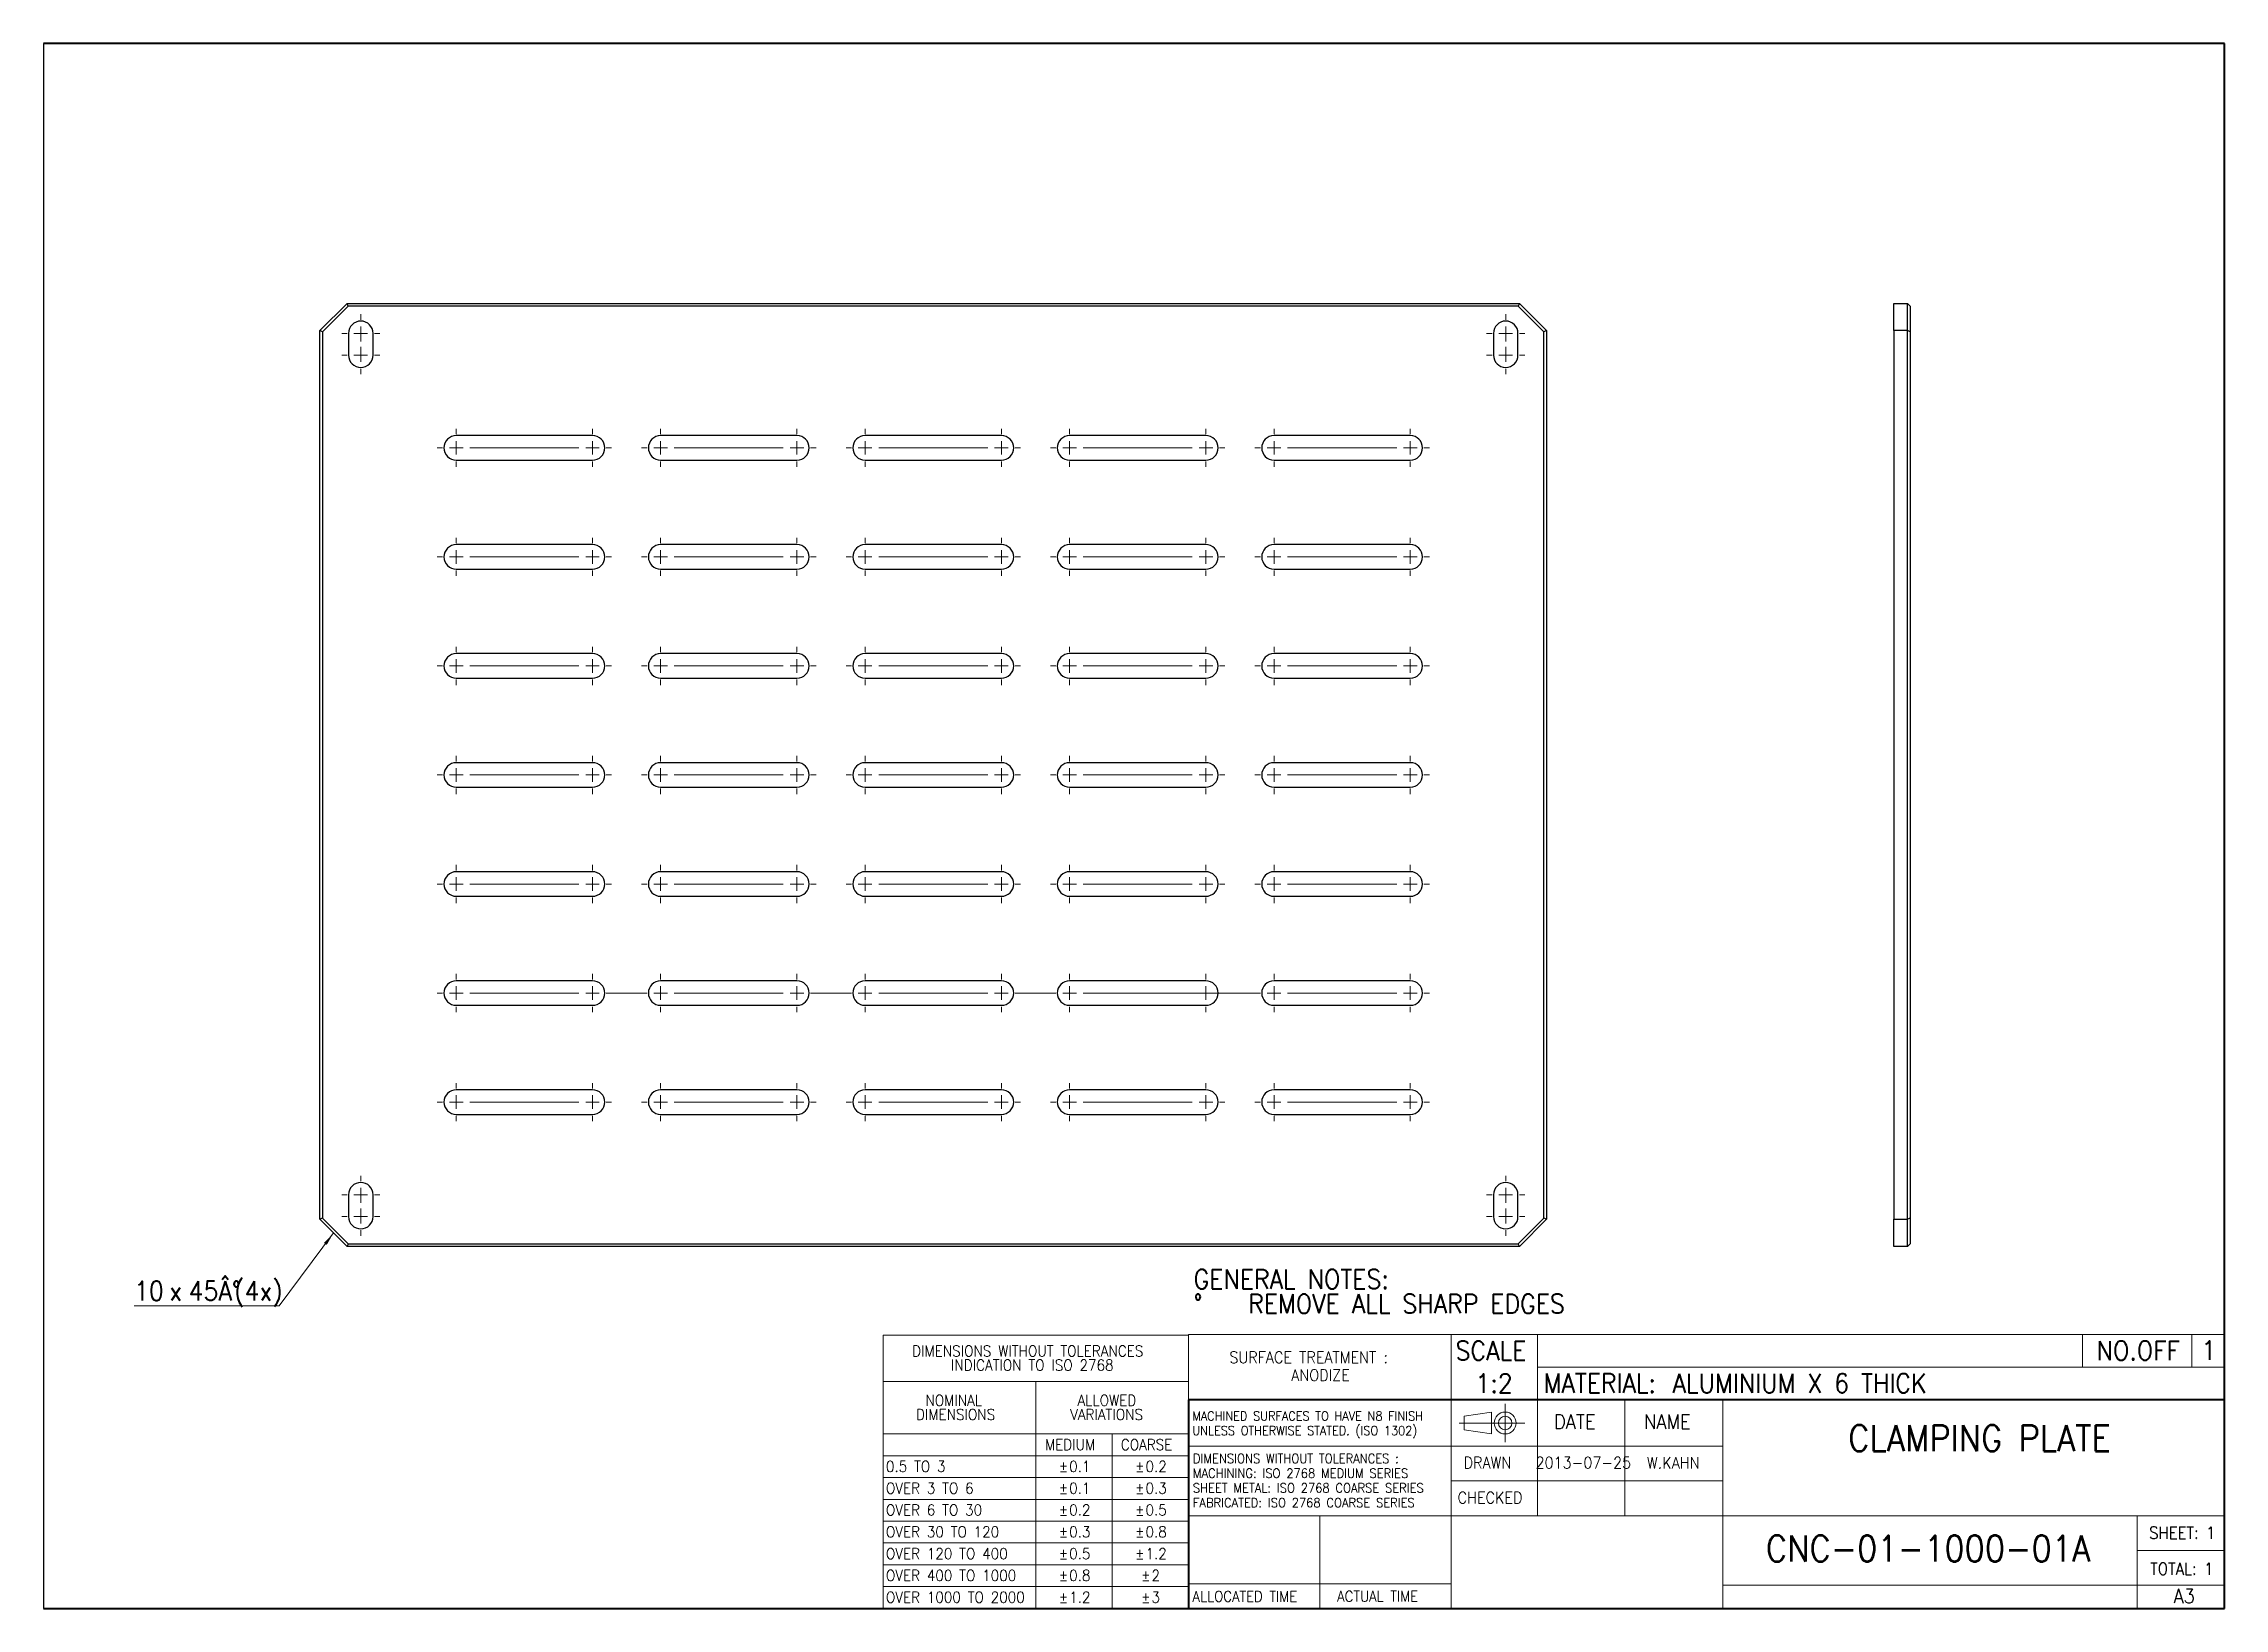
# Model space of a CAD drawing. Header units: millimetres. Extents: x 15 to 913, y -15 to 331.
# Drawn here: x 15 to 415, y 5 to 292 of the extents above; entities that cross this region are included whole.
import ezdxf

# ---------------------------------------------------------------- set-up
doc = ezdxf.new("R2010")
doc.units = ezdxf.units.MM
doc.linetypes.add('CENTERX2', pattern=[101.6, 63.5, -12.7, 12.7, -12.7])
doc.layers.get('0').update_dxf_attribs({"linetype": 'CONTINUOUS', "true_color": 0xffffff})
doc.styles.add('textstyle10', font='')
doc.styles.add('textstyle11', font='')
doc.styles.add('textstyle12', font='')
doc.styles.add('textstyle13', font='')
doc.styles.add('textstyle14', font='')
doc.styles.add('textstyle15', font='')
doc.styles.add('textstyle16', font='')
doc.styles.add('textstyle17', font='')
doc.styles.add('textstyle18', font='')
doc.styles.add('textstyle19', font='')
doc.styles.add('textstyle2', font='')
doc.styles.add('textstyle20', font='')
doc.styles.add('textstyle21', font='')
doc.styles.add('textstyle22', font='')
doc.styles.add('textstyle23', font='')
doc.styles.add('textstyle24', font='')
doc.styles.add('textstyle25', font='')
doc.styles.add('textstyle26', font='')
doc.styles.add('textstyle27', font='')
doc.styles.add('textstyle28', font='')
doc.styles.add('textstyle29', font='')
doc.styles.add('textstyle3', font='')
doc.styles.add('textstyle30', font='')
doc.styles.add('textstyle31', font='')
doc.styles.add('textstyle32', font='')
doc.styles.add('textstyle33', font='')
doc.styles.add('textstyle34', font='')
doc.styles.add('textstyle35', font='')
doc.styles.add('textstyle36', font='')
doc.styles.add('textstyle37', font='')
doc.styles.add('textstyle38', font='')
doc.styles.add('textstyle39', font='')
doc.styles.add('textstyle4', font='')
doc.styles.add('textstyle40', font='')
doc.styles.add('textstyle41', font='')
doc.styles.add('textstyle42', font='')
doc.styles.add('textstyle43', font='')
doc.styles.add('textstyle44', font='')
doc.styles.add('textstyle45', font='')
doc.styles.add('textstyle46', font='')
doc.styles.add('textstyle47', font='')
doc.styles.add('textstyle48', font='')
doc.styles.add('textstyle49', font='')
doc.styles.add('textstyle5', font='')
doc.styles.add('textstyle50', font='')
doc.styles.add('textstyle51', font='')
doc.styles.add('textstyle52', font='')
doc.styles.add('textstyle53', font='')
doc.styles.add('textstyle6', font='')
doc.styles.add('textstyle7', font='')
doc.styles.add('textstyle70', font='')
doc.styles.add('textstyle71', font='')
doc.styles.add('textstyle72', font='')
doc.styles.add('textstyle73', font='')
doc.styles.add('textstyle74', font='')
doc.styles.add('textstyle75', font='')
doc.styles.add('textstyle76', font='')
doc.styles.add('textstyle77', font='')
doc.styles.add('textstyle78', font='')
doc.styles.add('textstyle79', font='')
doc.styles.add('textstyle8', font='')
doc.styles.add('textstyle80', font='')
doc.styles.add('textstyle81', font='')
doc.styles.add('textstyle82', font='')
doc.styles.add('textstyle83', font='')
doc.styles.add('textstyle84', font='')
doc.styles.add('textstyle85', font='')
doc.styles.add('textstyle86', font='')
doc.styles.add('textstyle87', font='')
doc.styles.add('textstyle88', font='')
doc.styles.add('textstyle89', font='')
doc.styles.add('textstyle9', font='')
doc.styles.add('textstyle90', font='')
doc.styles.add('textstyle91', font='')
doc.styles.add('textstyle92', font='')
doc.styles.add('textstyle93', font='')
doc.styles.add('textstyle94', font='')
doc.styles.get('textstyle10').set_extended_font_data('standard')
doc.styles.get('textstyle11').set_extended_font_data('standard')
doc.styles.get('textstyle12').set_extended_font_data('standard')
doc.styles.get('textstyle13').set_extended_font_data('standard')
doc.styles.get('textstyle14').set_extended_font_data('standard')
doc.styles.get('textstyle15').set_extended_font_data('standard')
doc.styles.get('textstyle16').set_extended_font_data('standard')
doc.styles.get('textstyle17').set_extended_font_data('standard')
doc.styles.get('textstyle18').set_extended_font_data('standard')
doc.styles.get('textstyle19').set_extended_font_data('standard')
doc.styles.get('textstyle2').set_extended_font_data('standard')
doc.styles.get('textstyle20').set_extended_font_data('standard')
doc.styles.get('textstyle21').set_extended_font_data('standard')
doc.styles.get('textstyle22').set_extended_font_data('standard')
doc.styles.get('textstyle23').set_extended_font_data('standard')
doc.styles.get('textstyle24').set_extended_font_data('standard')
doc.styles.get('textstyle25').set_extended_font_data('standard')
doc.styles.get('textstyle26').set_extended_font_data('standard')
doc.styles.get('textstyle27').set_extended_font_data('standard')
doc.styles.get('textstyle28').set_extended_font_data('standard')
doc.styles.get('textstyle29').set_extended_font_data('standard')
doc.styles.get('textstyle3').set_extended_font_data('standard')
doc.styles.get('textstyle30').set_extended_font_data('standard')
doc.styles.get('textstyle31').set_extended_font_data('standard')
doc.styles.get('textstyle32').set_extended_font_data('standard')
doc.styles.get('textstyle33').set_extended_font_data('standard')
doc.styles.get('textstyle34').set_extended_font_data('standard')
doc.styles.get('textstyle35').set_extended_font_data('standard')
doc.styles.get('textstyle36').set_extended_font_data('standard')
doc.styles.get('textstyle37').set_extended_font_data('standard')
doc.styles.get('textstyle38').set_extended_font_data('standard')
doc.styles.get('textstyle39').set_extended_font_data('standard')
doc.styles.get('textstyle4').set_extended_font_data('standard')
doc.styles.get('textstyle40').set_extended_font_data('standard')
doc.styles.get('textstyle41').set_extended_font_data('standard')
doc.styles.get('textstyle42').set_extended_font_data('standard')
doc.styles.get('textstyle43').set_extended_font_data('standard')
doc.styles.get('textstyle44').set_extended_font_data('standard')
doc.styles.get('textstyle45').set_extended_font_data('standard')
doc.styles.get('textstyle46').set_extended_font_data('standard')
doc.styles.get('textstyle47').set_extended_font_data('standard')
doc.styles.get('textstyle48').set_extended_font_data('standard')
doc.styles.get('textstyle49').set_extended_font_data('standard')
doc.styles.get('textstyle5').set_extended_font_data('standard')
doc.styles.get('textstyle50').set_extended_font_data('standard')
doc.styles.get('textstyle51').set_extended_font_data('standard')
doc.styles.get('textstyle52').set_extended_font_data('standard')
doc.styles.get('textstyle53').set_extended_font_data('standard')
doc.styles.get('textstyle6').set_extended_font_data('standard')
doc.styles.get('textstyle7').set_extended_font_data('standard')
doc.styles.get('textstyle70').set_extended_font_data('standard')
doc.styles.get('textstyle71').set_extended_font_data('standard')
doc.styles.get('textstyle72').set_extended_font_data('standard')
doc.styles.get('textstyle73').set_extended_font_data('standard')
doc.styles.get('textstyle74').set_extended_font_data('standard')
doc.styles.get('textstyle75').set_extended_font_data('standard')
doc.styles.get('textstyle76').set_extended_font_data('standard')
doc.styles.get('textstyle77').set_extended_font_data('standard')
doc.styles.get('textstyle78').set_extended_font_data('standard')
doc.styles.get('textstyle79').set_extended_font_data('standard')
doc.styles.get('textstyle8').set_extended_font_data('standard')
doc.styles.get('textstyle80').set_extended_font_data('standard')
doc.styles.get('textstyle81').set_extended_font_data('standard')
doc.styles.get('textstyle82').set_extended_font_data('standard')
doc.styles.get('textstyle83').set_extended_font_data('standard')
doc.styles.get('textstyle84').set_extended_font_data('standard')
doc.styles.get('textstyle85').set_extended_font_data('standard')
doc.styles.get('textstyle86').set_extended_font_data('standard')
doc.styles.get('textstyle87').set_extended_font_data('standard')
doc.styles.get('textstyle88').set_extended_font_data('standard')
doc.styles.get('textstyle89').set_extended_font_data('standard')
doc.styles.get('textstyle9').set_extended_font_data('standard')
doc.styles.get('textstyle90').set_extended_font_data('standard')
doc.styles.get('textstyle91').set_extended_font_data('standard')
doc.styles.get('textstyle92').set_extended_font_data('standard')
doc.styles.get('textstyle93').set_extended_font_data('standard')
doc.styles.get('textstyle94').set_extended_font_data('standard')

msp = doc.modelspace()

# ---------------------------------------------------------------- texts
at = {"color": 7, "linetype": 'CONTINUOUS', "lineweight": 0, "true_color": 0xffffff}
for s, insert, char_height, attachment_point, style in [('SURFACE TREATMENT :', (232.49, 52.1), 2.1167, 1, 'textstyle94'), ('SCALE', (273.97, 54.02), 3.5, 1, 'textstyle78'), ('NO.OFF', (399.21, 54.04), 3.5, 2, 'textstyle81'), ('1', (412.12, 54.08), 3.5, 2, 'textstyle91'), ('ANODIZE', (249.22, 48.83), 2.117, 2, 'textstyle89'), ('1:2', (281.04, 48.04), 3.5, 2, 'textstyle86'), ('MATERIAL:', (290.12, 48.06), 3.5, 1, 'textstyle93'), ('ALUMINIUM X 6 THICK', (313.78, 48.05), 3.5, 1, 'textstyle85'), ('DATE', (292.02, 40.57), 2.646, 1, 'textstyle74'), ('NAME', (308.54, 40.55), 2.646, 1, 'textstyle75'), ('CLAMPING PLATE', (370.08, 38.61), 4.7625, 2, 'textstyle80'), ('DRAWN', (275.46, 32.78), 2.117, 1, 'textstyle76'), ('2013-07-25', (297.42, 32.78), 2.117, 2, 'textstyle92'), ('W.KAHN', (313.91, 32.76), 2.117, 2, 'textstyle84'), ('CHECKED', (274.36, 26.37), 2.117, 1, 'textstyle77'), ('CNC-01-1000-01A', (360.65, 18.38), 4.7625, 2, 'textstyle79'), ('SHEET: 1', (407.28, 19.98), 2.2, 2, 'textstyle82'), ('TOTAL: 1', (407.2, 13.37), 2.2, 2, 'textstyle90'), ('ALLOCATED TIME', (225.74, 8.18), 1.95, 1, 'textstyle87'), ('ACTUAL TIME', (252.27, 8.19), 1.95, 1, 'textstyle88'), ('A3', (407.62, 8.59), 2.646, 2, 'textstyle83')]:
    msp.add_mtext(s, dxfattribs=dict(at, insert=insert, char_height=char_height, attachment_point=attachment_point, style=style))

# ---------------------------------------------------------------- blocks, each defined once
blk = doc.blocks.new('SW_NOTE_0')
at = {"color": 0, "linetype": 'CONTINUOUS', "lineweight": 0, "char_height": 3.5, "attachment_point": 1}
for s, insert, style in [('GENERAL NOTES:', (0, 4.51), 'textstyle2'), ('%%d', (0, -0.01), 'textstyle4'), ('REMOVE ALL SHARP EDGES', (10, -0.01), 'textstyle3')]:
    blk.add_mtext(s, dxfattribs=dict(at, insert=insert, style=style))
blk = doc.blocks.new('SW_NOTE_1')
at = {"color": 0, "linetype": 'CONTINUOUS', "lineweight": 0, "char_height": 1.7, "attachment_point": 1}
for s, insert, style in [('DIMENSIONS WITHOUT TOLERANCES :', (0, 2.19), 'textstyle5'), ('SHEET METAL: ISO 2768 COARSE SERIES', (0, -3.21), 'textstyle7'), ('MACHINING: ISO 2768 MEDIUM SERIES', (0, -0.51), 'textstyle6'), ('FABRICATED: ISO 2768 COARSE SERIES', (0, -5.91), 'textstyle8')]:
    blk.add_mtext(s, dxfattribs=dict(at, insert=insert, style=style))
blk = doc.blocks.new('SW_NOTE_2')
at = {"color": 0, "linetype": 'CONTINUOUS', "lineweight": 0, "char_height": 1.67, "attachment_point": 1}
for s, insert, style in [('MACHINED SURFACES TO HAVE N8 FINISH', (0, 2.15), 'textstyle9'), ('UNLESS OTHERWISE STATED. (ISO 1302)', (0, -0.52), 'textstyle10')]:
    blk.add_mtext(s, dxfattribs=dict(at, insert=insert, style=style))
blk = doc.blocks.new('SW_TABLEANNOTATION_0')
at = {"color": 0, "linetype": 'CONTINUOUS', "lineweight": 0}
for p, q in [((0, 0), (0, -50.13)), ((56, 0), (0, 0)), ((56, -50.13), (56, 0)), ((0, -8.5), (56, -8.5)), ((28, -8.5), (28, -50.13)), ((0, -18.12), (56, -18.12)), ((42, -18.12), (42, -50.13)), ((0, -22.13), (56, -22.13)), ((0, -26.13), (56, -26.13)), ((0, -30.13), (56, -30.13)), ((0, -34.12), (56, -34.12)), ((0, -38.13), (56, -38.13)), ((0, -42.13), (56, -42.13)), ((0, -46.13), (56, -46.13)), ((0, -50.13), (56, -50.13))]:
    blk.add_line(p, q, dxfattribs=at)
at = {"color": 0, "linetype": 'CONTINUOUS', "lineweight": 0, "char_height": 2, "attachment_point": 1}
for s, insert, style in [('DIMENSIONS WITHOUT TOLERANCES', (5.31, -1.92), 'textstyle11'), ('INDICATION TO ISO 2768', (12.42, -4.51), 'textstyle12'), ('NOMINAL', (7.74, -10.99), 'textstyle13'), ('ALLOWED', (35.64, -10.99), 'textstyle15'), ('DIMENSIONS', (6.01, -13.57), 'textstyle14'), ('VARIATIONS', (34.3, -13.57), 'textstyle16'), ('MEDIUM', (29.67, -19.09), 'textstyle17'), ('COARSE', (43.58, -19.09), 'textstyle18'), ('0.5 TO 3', (0.5, -23.09), 'textstyle19'), ('%%p', (32.2, -23.09), 'textstyle20'), ('0.1', (34.11, -23.09), 'textstyle21'), ('%%p', (46.2, -23.09), 'textstyle22'), ('0.2', (48.11, -23.09), 'textstyle23'), ('OVER 3 TO 6', (0.5, -27.09), 'textstyle24'), ('%%p', (32.2, -27.09), 'textstyle25'), ('0.1', (34.11, -27.09), 'textstyle26'), ('%%p', (46.2, -27.09), 'textstyle27'), ('0.3', (48.11, -27.09), 'textstyle28'), ('OVER 6 TO 30', (0.5, -31.09), 'textstyle29'), ('%%p', (32.2, -31.09), 'textstyle30'), ('0.2', (34.11, -31.09), 'textstyle31'), ('%%p', (46.2, -31.09), 'textstyle32'), ('0.5', (48.11, -31.09), 'textstyle33'), ('OVER 30 TO 120', (0.5, -35.09), 'textstyle34'), ('%%p', (32.2, -35.09), 'textstyle35'), ('0.3', (34.11, -35.09), 'textstyle36'), ('%%p', (46.2, -35.09), 'textstyle37'), ('0.8', (48.11, -35.09), 'textstyle38'), ('OVER 120 TO 400', (0.5, -39.09), 'textstyle39'), ('%%p', (32.2, -39.09), 'textstyle40'), ('0.5', (34.11, -39.09), 'textstyle41'), ('%%p', (46.2, -39.09), 'textstyle42'), ('1.2', (48.11, -39.09), 'textstyle43'), ('OVER 400 TO 1000', (0.5, -43.09), 'textstyle44'), ('%%p', (32.2, -43.09), 'textstyle45'), ('0.8', (34.11, -43.09), 'textstyle46'), ('%%p', (47.31, -43.09), 'textstyle47'), ('2', (49.21, -43.09), 'textstyle48'), ('OVER 1000 TO 2000', (0.5, -47.09), 'textstyle49'), ('%%p', (32.2, -47.09), 'textstyle50'), ('1.2', (34.11, -47.09), 'textstyle51'), ('%%p', (47.31, -47.09), 'textstyle52'), ('3', (49.21, -47.09), 'textstyle53')]:
    blk.add_mtext(s, dxfattribs=dict(at, insert=insert, style=style))
blk = doc.blocks.new('SW_CHAMFER_DIMENSION_0')
at = {"color": 0, "linetype": 'CONTINUOUS', "lineweight": 0}
for p, q in [((36.59, 13.38), (26.6, 0)), ((26.6, 0), (0, 0))]:
    blk.add_line(p, q, dxfattribs=at)
blk.add_solid([(36.59, 13.38), (34.85, 11.56), (35.34, 11.19)], dxfattribs=at)
at = {"color": 0, "linetype": 'CONTINUOUS', "lineweight": 0, "char_height": 3.5, "attachment_point": 1}
for s, insert, style in [('10', (0, 4.51), 'textstyle70'), ('45Â°', (10, 4.51), 'textstyle72'), ('(4x)', (18.35, 4.51), 'textstyle73'), ('x', (6.48, 4.51), 'textstyle71')]:
    blk.add_mtext(s, dxfattribs=dict(at, insert=insert, style=style))
blk = doc.blocks.new('SW_CENTERMARKSYMBOL_0')
at = {"color": 0, "linetype": 'CONTINUOUS', "lineweight": 0}
for p, q in [((-2.5, 0), (-3.5, 0)), ((0, 0), (-1.25, 0)), ((0, 2.5), (0, 3.5)), ((0, 0), (0, 1.25)), ((0, 0), (0, -1.25)), ((0, 0), (1.25, 0)), ((2.5, 0), (3.5, 0)), ((2.5, 0), (22.5, 0)), ((22.5, 0), (21.5, 0)), ((25, 0), (23.75, 0)), ((25, 2.5), (25, 3.5)), ((25, 0), (25, 1.25)), ((25, 0), (25, -1.25)), ((25, 0), (26.25, 0)), ((27.5, 0), (28.5, 0)), ((0, -2.5), (0, -3.5)), ((25, -2.5), (25, -3.5))]:
    blk.add_line(p, q, dxfattribs=at)
blk = doc.blocks.new('SW_CENTERMARKSYMBOL_1')
at = {"color": 0, "linetype": 'CONTINUOUS', "lineweight": 0}
for p, q in [((-2.5, 0), (-3.5, 0)), ((0, 0), (-1.25, 0)), ((0, 2.5), (0, 3.5)), ((0, 0), (0, 1.25)), ((0, 0), (0, -1.25)), ((0, 0), (1.25, 0)), ((2.5, 0), (3.5, 0)), ((2.5, 0), (22.5, 0)), ((22.5, 0), (21.5, 0)), ((25, 0), (23.75, 0)), ((25, 2.5), (25, 3.5)), ((25, 0), (25, 1.25)), ((25, 0), (25, -1.25)), ((25, 0), (26.25, 0)), ((27.5, 0), (28.5, 0)), ((0, -2.5), (0, -3.5)), ((25, -2.5), (25, -3.5))]:
    blk.add_line(p, q, dxfattribs=at)
blk = doc.blocks.new('SW_CENTERMARKSYMBOL_2')
at = {"color": 0, "linetype": 'CONTINUOUS', "lineweight": 0}
for p, q in [((-25, 2.5), (-25, 3.5)), ((-25, 0), (-25, 1.25)), ((0, 0), (-1.25, 0)), ((0, 2.5), (0, 3.5)), ((0, 0), (0, 1.25)), ((0, 0), (0, -1.25)), ((0, 0), (1.25, 0)), ((2.5, 0), (3.5, 0)), ((-27.5, 0), (-28.5, 0)), ((-25, 0), (-26.25, 0)), ((-25, 0), (-25, -1.25)), ((-25, 0), (-23.75, 0)), ((-25, -2.5), (-25, -3.5)), ((-22.5, 0), (-21.5, 0)), ((-22.5, 0), (-2.5, 0)), ((-2.5, 0), (-22.5, 0)), ((-2.5, 0), (-3.5, 0)), ((0, -2.5), (0, -3.5))]:
    blk.add_line(p, q, dxfattribs=at)
blk = doc.blocks.new('SW_CENTERMARKSYMBOL_3')
at = {"color": 0, "linetype": 'CONTINUOUS', "lineweight": 0}
for p, q in [((-25, 2.5), (-25, 3.5)), ((-25, 0), (-25, 1.25)), ((-22.5, 0), (-2.5, 0)), ((-2.5, 0), (-22.5, 0)), ((0, 0), (-1.25, 0)), ((0, 2.5), (0, 3.5)), ((0, 0), (0, 1.25)), ((0, 0), (0, -1.25)), ((0, 0), (1.25, 0)), ((2.5, 0), (3.5, 0)), ((-27.5, 0), (-28.5, 0)), ((-25, 0), (-26.25, 0)), ((-25, 0), (-25, -1.25)), ((-25, 0), (-23.75, 0)), ((-25, -2.5), (-25, -3.5)), ((-22.5, 0), (-21.5, 0)), ((-2.5, 0), (-3.5, 0)), ((0, -2.5), (0, -3.5))]:
    blk.add_line(p, q, dxfattribs=at)
blk = doc.blocks.new('SW_CENTERMARKSYMBOL_4')
at = {"color": 0, "linetype": 'CONTINUOUS', "lineweight": 0}
for p, q in [((-25, 2.5), (-25, 3.5)), ((-25, 0), (-25, 1.25)), ((-22.5, 0), (-2.5, 0)), ((-2.5, 0), (-22.5, 0)), ((0, 0), (-1.25, 0)), ((0, 2.5), (0, 3.5)), ((0, 0), (0, 1.25)), ((0, 0), (0, -1.25)), ((0, 0), (1.25, 0)), ((2.5, 0), (3.5, 0)), ((-27.5, 0), (-28.5, 0)), ((-25, 0), (-26.25, 0)), ((-25, 0), (-25, -1.25)), ((-25, 0), (-23.75, 0)), ((-25, -2.5), (-25, -3.5)), ((-22.5, 0), (-21.5, 0)), ((-2.5, 0), (-3.5, 0)), ((0, -2.5), (0, -3.5))]:
    blk.add_line(p, q, dxfattribs=at)
blk = doc.blocks.new('SW_CENTERMARKSYMBOL_5')
at = {"color": 0, "linetype": 'CONTINUOUS', "lineweight": 0}
for p, q in [((-25, 2.5), (-25, 3.5)), ((-25, 0), (-25, 1.25)), ((-22.5, 0), (-2.5, 0)), ((-2.5, 0), (-22.5, 0)), ((0, 0), (-1.25, 0)), ((0, 2.5), (0, 3.5)), ((0, 0), (0, 1.25)), ((0, 0), (0, -1.25)), ((0, 0), (1.25, 0)), ((2.5, 0), (3.5, 0)), ((-27.5, 0), (-28.5, 0)), ((-25, 0), (-26.25, 0)), ((-25, 0), (-25, -1.25)), ((-25, 0), (-23.75, 0)), ((-25, -2.5), (-25, -3.5)), ((-22.5, 0), (-21.5, 0)), ((-2.5, 0), (-3.5, 0)), ((0, -2.5), (0, -3.5))]:
    blk.add_line(p, q, dxfattribs=at)
blk = doc.blocks.new('SW_CENTERMARKSYMBOL_6')
at = {"color": 0, "linetype": 'CONTINUOUS', "lineweight": 0}
for p, q in [((-25, 2.5), (-25, 3.5)), ((-25, 0), (-25, 1.25)), ((-22.5, 0), (-2.5, 0)), ((-2.5, 0), (-22.5, 0)), ((0, 0), (-1.25, 0)), ((0, 2.5), (0, 3.5)), ((0, 0), (0, 1.25)), ((0, 0), (0, -1.25)), ((0, 0), (1.25, 0)), ((2.5, 0), (3.5, 0)), ((-27.5, 0), (-28.5, 0)), ((-25, 0), (-26.25, 0)), ((-25, 0), (-25, -1.25)), ((-25, 0), (-23.75, 0)), ((-25, -2.5), (-25, -3.5)), ((-22.5, 0), (-21.5, 0)), ((-2.5, 0), (-3.5, 0)), ((0, -2.5), (0, -3.5))]:
    blk.add_line(p, q, dxfattribs=at)
blk = doc.blocks.new('SW_CENTERMARKSYMBOL_7')
at = {"color": 0, "linetype": 'CONTINUOUS', "lineweight": 0}
for p, q in [((-25, 2.5), (-25, 3.5)), ((-25, 0), (-25, 1.25)), ((0, 0), (-1.25, 0)), ((0, 2.5), (0, 3.5)), ((0, 0), (0, 1.25)), ((0, 0), (0, -1.25)), ((0, 0), (1.25, 0)), ((2.5, 0), (3.5, 0)), ((-27.5, 0), (-28.5, 0)), ((-25, 0), (-26.25, 0)), ((-25, 0), (-25, -1.25)), ((-25, 0), (-23.75, 0)), ((-25, -2.5), (-25, -3.5)), ((-22.5, 0), (-21.5, 0)), ((-22.5, 0), (-2.5, 0)), ((-2.5, 0), (-22.5, 0)), ((-2.5, 0), (-3.5, 0)), ((0, -2.5), (0, -3.5))]:
    blk.add_line(p, q, dxfattribs=at)
blk = doc.blocks.new('SW_CENTERMARKSYMBOL_8')
at = {"color": 0, "linetype": 'CONTINUOUS', "lineweight": 0}
for p, q in [((-25, 2.5), (-25, 3.5)), ((-25, 0), (-25, 1.25)), ((-22.5, 0), (-2.5, 0)), ((-2.5, 0), (-22.5, 0)), ((0, 0), (-1.25, 0)), ((0, 2.5), (0, 3.5)), ((0, 0), (0, 1.25)), ((0, 0), (0, -1.25)), ((0, 0), (1.25, 0)), ((2.5, 0), (3.5, 0)), ((-27.5, 0), (-28.5, 0)), ((-25, 0), (-26.25, 0)), ((-25, 0), (-25, -1.25)), ((-25, 0), (-23.75, 0)), ((-25, -2.5), (-25, -3.5)), ((-22.5, 0), (-21.5, 0)), ((-2.5, 0), (-3.5, 0)), ((0, -2.5), (0, -3.5))]:
    blk.add_line(p, q, dxfattribs=at)
blk = doc.blocks.new('SW_CENTERMARKSYMBOL_9')
at = {"color": 0, "linetype": 'CONTINUOUS', "lineweight": 0}
for p, q in [((-25, 2.5), (-25, 3.5)), ((-25, 0), (-25, 1.25)), ((-22.5, 0), (-2.5, 0)), ((-2.5, 0), (-22.5, 0)), ((0, 0), (-1.25, 0)), ((0, 2.5), (0, 3.5)), ((0, 0), (0, 1.25)), ((0, 0), (0, -1.25)), ((0, 0), (1.25, 0)), ((2.5, 0), (3.5, 0)), ((-27.5, 0), (-28.5, 0)), ((-25, 0), (-26.25, 0)), ((-25, 0), (-25, -1.25)), ((-25, 0), (-23.75, 0)), ((-25, -2.5), (-25, -3.5)), ((-22.5, 0), (-21.5, 0)), ((-2.5, 0), (-3.5, 0)), ((0, -2.5), (0, -3.5))]:
    blk.add_line(p, q, dxfattribs=at)
blk = doc.blocks.new('SW_CENTERMARKSYMBOL_10')
at = {"color": 0, "linetype": 'CONTINUOUS', "lineweight": 0}
for p, q in [((-25, 2.5), (-25, 3.5)), ((-25, 0), (-25, 1.25)), ((-22.5, 0), (-2.5, 0)), ((-2.5, 0), (-22.5, 0)), ((0, 0), (-1.25, 0)), ((0, 2.5), (0, 3.5)), ((0, 0), (0, 1.25)), ((0, 0), (0, -1.25)), ((0, 0), (1.25, 0)), ((2.5, 0), (3.5, 0)), ((-27.5, 0), (-28.5, 0)), ((-25, 0), (-26.25, 0)), ((-25, 0), (-25, -1.25)), ((-25, 0), (-23.75, 0)), ((-25, -2.5), (-25, -3.5)), ((-22.5, 0), (-21.5, 0)), ((-2.5, 0), (-3.5, 0)), ((0, -2.5), (0, -3.5))]:
    blk.add_line(p, q, dxfattribs=at)
blk = doc.blocks.new('SW_CENTERMARKSYMBOL_11')
at = {"color": 0, "linetype": 'CONTINUOUS', "lineweight": 0}
for p, q in [((-25, 2.5), (-25, 3.5)), ((-25, 0), (-25, 1.25)), ((-22.5, 0), (-2.5, 0)), ((-2.5, 0), (-22.5, 0)), ((0, 0), (-1.25, 0)), ((0, 2.5), (0, 3.5)), ((0, 0), (0, 1.25)), ((0, 0), (0, -1.25)), ((0, 0), (1.25, 0)), ((2.5, 0), (3.5, 0)), ((-27.5, 0), (-28.5, 0)), ((-25, 0), (-26.25, 0)), ((-25, 0), (-25, -1.25)), ((-25, 0), (-23.75, 0)), ((-25, -2.5), (-25, -3.5)), ((-22.5, 0), (-21.5, 0)), ((-2.5, 0), (-3.5, 0)), ((0, -2.5), (0, -3.5))]:
    blk.add_line(p, q, dxfattribs=at)
blk = doc.blocks.new('SW_CENTERMARKSYMBOL_12')
at = {"color": 0, "linetype": 'CONTINUOUS', "lineweight": 0}
for p, q in [((-2.5, 0), (-3.5, 0)), ((0, 0), (-1.25, 0)), ((0, 2.5), (0, 3.5)), ((0, 0), (0, 1.25)), ((0, 0), (0, -1.25)), ((0, 0), (1.25, 0)), ((2.5, 0), (3.5, 0)), ((2.5, 0), (22.5, 0)), ((22.5, 0), (21.5, 0)), ((25, 0), (23.75, 0)), ((25, 2.5), (25, 3.5)), ((25, 0), (25, 1.25)), ((25, 0), (25, -1.25)), ((25, 0), (26.25, 0)), ((27.5, 0), (28.5, 0)), ((0, -2.5), (0, -3.5)), ((25, -2.5), (25, -3.5))]:
    blk.add_line(p, q, dxfattribs=at)
blk = doc.blocks.new('SW_CENTERMARKSYMBOL_13')
at = {"color": 0, "linetype": 'CONTINUOUS', "lineweight": 0}
for p, q in [((-25, 2.5), (-25, 3.5)), ((-25, 0), (-25, 1.25)), ((-22.5, 0), (-2.5, 0)), ((-2.5, 0), (-22.5, 0)), ((0, 0), (-1.25, 0)), ((0, 2.5), (0, 3.5)), ((0, 0), (0, 1.25)), ((0, 0), (0, -1.25)), ((0, 0), (1.25, 0)), ((2.5, 0), (3.5, 0)), ((-27.5, 0), (-28.5, 0)), ((-25, 0), (-26.25, 0)), ((-25, 0), (-25, -1.25)), ((-25, 0), (-23.75, 0)), ((-25, -2.5), (-25, -3.5)), ((-22.5, 0), (-21.5, 0)), ((-2.5, 0), (-3.5, 0)), ((0, -2.5), (0, -3.5))]:
    blk.add_line(p, q, dxfattribs=at)
blk = doc.blocks.new('SW_CENTERMARKSYMBOL_14')
at = {"color": 0, "linetype": 'CONTINUOUS', "lineweight": 0}
for p, q in [((-25, 2.5), (-25, 3.5)), ((-25, 0), (-25, 1.25)), ((-22.5, 0), (-2.5, 0)), ((-2.5, 0), (-22.5, 0)), ((0, 0), (-1.25, 0)), ((0, 2.5), (0, 3.5)), ((0, 0), (0, 1.25)), ((0, 0), (0, -1.25)), ((0, 0), (1.25, 0)), ((2.5, 0), (3.5, 0)), ((-27.5, 0), (-28.5, 0)), ((-25, 0), (-26.25, 0)), ((-25, 0), (-25, -1.25)), ((-25, 0), (-23.75, 0)), ((-25, -2.5), (-25, -3.5)), ((-22.5, 0), (-21.5, 0)), ((-2.5, 0), (-3.5, 0)), ((0, -2.5), (0, -3.5))]:
    blk.add_line(p, q, dxfattribs=at)
blk = doc.blocks.new('SW_CENTERMARKSYMBOL_15')
at = {"color": 0, "linetype": 'CONTINUOUS', "lineweight": 0}
for p, q in [((-2.5, 0), (-3.5, 0)), ((0, 0), (-1.25, 0)), ((0, 2.5), (0, 3.5)), ((0, 0), (0, 1.25)), ((0, 0), (0, -1.25)), ((0, 0), (1.25, 0)), ((2.5, 0), (3.5, 0)), ((2.5, 0), (22.5, 0)), ((22.5, 0), (21.5, 0)), ((25, 0), (23.75, 0)), ((25, 2.5), (25, 3.5)), ((25, 0), (25, 1.25)), ((25, 0), (25, -1.25)), ((25, 0), (26.25, 0)), ((27.5, 0), (28.5, 0)), ((0, -2.5), (0, -3.5)), ((25, -2.5), (25, -3.5))]:
    blk.add_line(p, q, dxfattribs=at)
blk = doc.blocks.new('SW_CENTERMARKSYMBOL_16')
at = {"color": 0, "linetype": 'CONTINUOUS', "lineweight": 0}
for p, q in [((-25, 2.5), (-25, 3.5)), ((-25, 0), (-25, 1.25)), ((-22.5, 0), (-2.5, 0)), ((-2.5, 0), (-22.5, 0)), ((0, 0), (-1.25, 0)), ((0, 2.5), (0, 3.5)), ((0, 0), (0, 1.25)), ((0, 0), (0, -1.25)), ((0, 0), (1.25, 0)), ((2.5, 0), (3.5, 0)), ((-27.5, 0), (-28.5, 0)), ((-25, 0), (-26.25, 0)), ((-25, 0), (-25, -1.25)), ((-25, 0), (-23.75, 0)), ((-25, -2.5), (-25, -3.5)), ((-22.5, 0), (-21.5, 0)), ((-2.5, 0), (-3.5, 0)), ((0, -2.5), (0, -3.5))]:
    blk.add_line(p, q, dxfattribs=at)
blk = doc.blocks.new('SW_CENTERMARKSYMBOL_17')
at = {"color": 0, "linetype": 'CONTINUOUS', "lineweight": 0}
for p, q in [((-2.5, 0), (-3.5, 0)), ((0, 0), (-1.25, 0)), ((0, 2.5), (0, 3.5)), ((0, 0), (0, 1.25)), ((0, 0), (0, -1.25)), ((0, 0), (1.25, 0)), ((2.5, 0), (3.5, 0)), ((2.5, 0), (22.5, 0)), ((22.5, 0), (21.5, 0)), ((25, 0), (23.75, 0)), ((25, 2.5), (25, 3.5)), ((25, 0), (25, 1.25)), ((25, 0), (25, -1.25)), ((25, 0), (26.25, 0)), ((27.5, 0), (28.5, 0)), ((0, -2.5), (0, -3.5)), ((25, -2.5), (25, -3.5))]:
    blk.add_line(p, q, dxfattribs=at)
blk = doc.blocks.new('SW_CENTERMARKSYMBOL_18')
at = {"color": 0, "linetype": 'CONTINUOUS', "lineweight": 0}
for p, q in [((-37.5, 2.5), (-37.5, 3.5)), ((-37.5, 0), (-37.5, 1.25)), ((-12.5, 2.5), (-12.5, 3.5)), ((-12.5, 0), (-12.5, 1.25)), ((-2.5, 0), (-3.5, 0)), ((0, 0), (-1.25, 0)), ((0, 2.5), (0, 3.5)), ((0, 0), (0, 1.25)), ((0, 0), (0, -1.25)), ((0, 0), (1.25, 0)), ((2.5, 0), (3.5, 0)), ((2.5, 0), (22.5, 0)), ((22.5, 0), (21.5, 0)), ((25, 0), (23.75, 0)), ((25, 2.5), (25, 3.5)), ((25, 0), (25, 1.25)), ((25, 0), (25, -1.25)), ((25, 0), (26.25, 0)), ((27.5, 0), (28.5, 0)), ((27.5, 0), (35, 0)), ((35, 0), (34, 0)), ((37.5, 0), (36.25, 0)), ((37.5, 2.5), (37.5, 3.5)), ((37.5, 0), (37.5, 1.25)), ((37.5, 0), (37.5, -1.25)), ((37.5, 0), (38.75, 0)), ((40, 0), (41, 0)), ((40, 0), (60, 0)), ((60, 0), (59, 0)), ((62.5, 0), (61.25, 0)), ((62.5, 2.5), (62.5, 3.5)), ((62.5, 0), (62.5, 1.25)), ((62.5, 0), (62.5, -1.25)), ((62.5, 0), (63.75, 0)), ((65, 0), (66, 0)), ((65, 0), (72.5, 0)), ((72.5, 0), (71.5, 0)), ((75, 0), (73.75, 0)), ((75, 2.5), (75, 3.5)), ((75, 0), (75, 1.25)), ((75, 0), (75, -1.25)), ((75, 0), (76.25, 0)), ((77.5, 0), (78.5, 0)), ((77.5, 0), (97.5, 0)), ((77.5, 0), (110, 0)), ((97.5, 0), (96.5, 0)), ((100, 0), (98.75, 0)), ((100, 2.5), (100, 3.5)), ((100, 0), (100, 1.25)), ((100, 0), (100, -1.25)), ((100, 0), (101.25, 0)), ((102.5, 0), (103.5, 0)), ((102.5, 0), (110, 0)), ((110, 0), (109, 0)), ((112.5, 0), (111.25, 0)), ((112.5, 2.5), (112.5, 3.5)), ((112.5, 0), (112.5, 1.25)), ((112.5, 0), (112.5, -1.25)), ((112.5, 0), (113.75, 0)), ((115, 0), (116, 0)), ((115, 0), (135, 0)), ((135, 0), (134, 0)), ((137.5, 0), (136.25, 0)), ((137.5, 2.5), (137.5, 3.5)), ((137.5, 0), (137.5, 1.25)), ((137.5, 0), (137.5, -1.25)), ((137.5, 0), (138.75, 0)), ((140, 0), (141, 0)), ((-40, 0), (-41, 0)), ((-37.5, 0), (-38.75, 0)), ((-37.5, 0), (-37.5, -1.25)), ((-37.5, 0), (-36.25, 0)), ((-37.5, -2.5), (-37.5, -3.5)), ((-35, 0), (-34, 0)), ((-35, 0), (-15, 0)), ((-15, 0), (-16, 0)), ((-12.5, 0), (-13.75, 0)), ((-12.5, 0), (-12.5, -1.25)), ((-12.5, 0), (-11.25, 0)), ((-12.5, -2.5), (-12.5, -3.5)), ((-10, 0), (-9, 0)), ((-10, 0), (-2.5, 0)), ((0, -2.5), (0, -3.5)), ((25, -2.5), (25, -3.5)), ((37.5, -2.5), (37.5, -3.5)), ((62.5, -2.5), (62.5, -3.5)), ((75, -2.5), (75, -3.5)), ((100, -2.5), (100, -3.5)), ((112.5, -2.5), (112.5, -3.5)), ((137.5, -2.5), (137.5, -3.5))]:
    blk.add_line(p, q, dxfattribs=at)
blk = doc.blocks.new('SW_CENTERMARKSYMBOL_19')
at = {"color": 0, "linetype": 'CONTINUOUS', "lineweight": 0}
for p, q in [((-2.5, 0), (-3.5, 0)), ((0, 0), (-1.25, 0)), ((0, 2.5), (0, 3.5)), ((0, 0), (0, 1.25)), ((0, 0), (0, -1.25)), ((0, 0), (1.25, 0)), ((2.5, 0), (3.5, 0)), ((2.5, 0), (22.5, 0)), ((22.5, 0), (21.5, 0)), ((25, 0), (23.75, 0)), ((25, 2.5), (25, 3.5)), ((25, 0), (25, 1.25)), ((25, 0), (25, -1.25)), ((25, 0), (26.25, 0)), ((27.5, 0), (28.5, 0)), ((0, -2.5), (0, -3.5)), ((25, -2.5), (25, -3.5))]:
    blk.add_line(p, q, dxfattribs=at)
blk = doc.blocks.new('SW_CENTERMARKSYMBOL_20')
at = {"color": 0, "linetype": 'CONTINUOUS', "lineweight": 0}
for p, q in [((-2.5, 0), (-3.5, 0)), ((0, 0), (-1.25, 0)), ((0, 2.5), (0, 3.5)), ((0, 0), (0, 1.25)), ((0, 0), (0, -1.25)), ((0, 0), (1.25, 0)), ((2.5, 0), (3.5, 0)), ((2.5, 0), (22.5, 0)), ((22.5, 0), (21.5, 0)), ((25, 0), (23.75, 0)), ((25, 2.5), (25, 3.5)), ((25, 0), (25, 1.25)), ((25, 0), (25, -1.25)), ((25, 0), (26.25, 0)), ((27.5, 0), (28.5, 0)), ((0, -2.5), (0, -3.5)), ((25, -2.5), (25, -3.5))]:
    blk.add_line(p, q, dxfattribs=at)
blk = doc.blocks.new('SW_CENTERMARKSYMBOL_21')
at = {"color": 0, "linetype": 'CONTINUOUS', "lineweight": 0}
for p, q in [((-2.5, 0), (-3.5, 0)), ((0, 0), (-1.25, 0)), ((0, 2.5), (0, 3.5)), ((0, 0), (0, 1.25)), ((0, 0), (0, -1.25)), ((0, 0), (1.25, 0)), ((2.5, 0), (3.5, 0)), ((2.5, 0), (22.5, 0)), ((22.5, 0), (21.5, 0)), ((25, 0), (23.75, 0)), ((25, 2.5), (25, 3.5)), ((25, 0), (25, 1.25)), ((25, 0), (25, -1.25)), ((25, 0), (26.25, 0)), ((27.5, 0), (28.5, 0)), ((0, -2.5), (0, -3.5)), ((25, -2.5), (25, -3.5))]:
    blk.add_line(p, q, dxfattribs=at)
blk = doc.blocks.new('SW_CENTERMARKSYMBOL_22')
at = {"color": 0, "linetype": 'CONTINUOUS', "lineweight": 0}
for p, q in [((-2.5, 0), (-3.5, 0)), ((0, 0), (-1.25, 0)), ((0, 2.5), (0, 3.5)), ((0, 0), (0, 1.25)), ((0, 0), (0, -1.25)), ((0, 0), (1.25, 0)), ((2.5, 0), (3.5, 0)), ((2.5, 0), (22.5, 0)), ((22.5, 0), (21.5, 0)), ((25, 0), (23.75, 0)), ((25, 2.5), (25, 3.5)), ((25, 0), (25, 1.25)), ((25, 0), (25, -1.25)), ((25, 0), (26.25, 0)), ((27.5, 0), (28.5, 0)), ((0, -2.5), (0, -3.5)), ((25, -2.5), (25, -3.5))]:
    blk.add_line(p, q, dxfattribs=at)
blk = doc.blocks.new('SW_CENTERMARKSYMBOL_23')
at = {"color": 0, "linetype": 'CONTINUOUS', "lineweight": 0}
for p, q in [((-25, 2.5), (-25, 3.5)), ((-25, 0), (-25, 1.25)), ((0, 0), (-1.25, 0)), ((0, 2.5), (0, 3.5)), ((0, 0), (0, 1.25)), ((0, 0), (0, -1.25)), ((0, 0), (1.25, 0)), ((2.5, 0), (3.5, 0)), ((-27.5, 0), (-28.5, 0)), ((-25, 0), (-26.25, 0)), ((-25, 0), (-25, -1.25)), ((-25, 0), (-23.75, 0)), ((-25, -2.5), (-25, -3.5)), ((-22.5, 0), (-21.5, 0)), ((-22.5, 0), (-2.5, 0)), ((-2.5, 0), (-22.5, 0)), ((-2.5, 0), (-3.5, 0)), ((0, -2.5), (0, -3.5))]:
    blk.add_line(p, q, dxfattribs=at)
blk = doc.blocks.new('SW_CENTERMARKSYMBOL_24')
at = {"color": 0, "linetype": 'CONTINUOUS', "lineweight": 0}
for p, q in [((-25, 2.5), (-25, 3.5)), ((-25, 0), (-25, 1.25)), ((-22.5, 0), (-2.5, 0)), ((-2.5, 0), (-22.5, 0)), ((0, 0), (-1.25, 0)), ((0, 2.5), (0, 3.5)), ((0, 0), (0, 1.25)), ((0, 0), (0, -1.25)), ((0, 0), (1.25, 0)), ((2.5, 0), (3.5, 0)), ((-27.5, 0), (-28.5, 0)), ((-25, 0), (-26.25, 0)), ((-25, 0), (-25, -1.25)), ((-25, 0), (-23.75, 0)), ((-25, -2.5), (-25, -3.5)), ((-22.5, 0), (-21.5, 0)), ((-2.5, 0), (-3.5, 0)), ((0, -2.5), (0, -3.5))]:
    blk.add_line(p, q, dxfattribs=at)
blk = doc.blocks.new('SW_CENTERMARKSYMBOL_25')
at = {"color": 0, "linetype": 'CONTINUOUS', "lineweight": 0}
for p, q in [((-25, 2.5), (-25, 3.5)), ((-25, 0), (-25, 1.25)), ((0, 0), (-1.25, 0)), ((0, 2.5), (0, 3.5)), ((0, 0), (0, 1.25)), ((0, 0), (0, -1.25)), ((0, 0), (1.25, 0)), ((2.5, 0), (3.5, 0)), ((-27.5, 0), (-28.5, 0)), ((-25, 0), (-26.25, 0)), ((-25, 0), (-25, -1.25)), ((-25, 0), (-23.75, 0)), ((-25, -2.5), (-25, -3.5)), ((-22.5, 0), (-21.5, 0)), ((-22.5, 0), (-2.5, 0)), ((-2.5, 0), (-22.5, 0)), ((-2.5, 0), (-3.5, 0)), ((0, -2.5), (0, -3.5))]:
    blk.add_line(p, q, dxfattribs=at)
blk = doc.blocks.new('SW_CENTERMARKSYMBOL_26')
at = {"color": 0, "linetype": 'CONTINUOUS', "lineweight": 0}
for p, q in [((-25, 2.5), (-25, 3.5)), ((-25, 0), (-25, 1.25)), ((-22.5, 0), (-2.5, 0)), ((-2.5, 0), (-22.5, 0)), ((0, 0), (-1.25, 0)), ((0, 2.5), (0, 3.5)), ((0, 0), (0, 1.25)), ((0, 0), (0, -1.25)), ((0, 0), (1.25, 0)), ((2.5, 0), (3.5, 0)), ((-27.5, 0), (-28.5, 0)), ((-25, 0), (-26.25, 0)), ((-25, 0), (-25, -1.25)), ((-25, 0), (-23.75, 0)), ((-25, -2.5), (-25, -3.5)), ((-22.5, 0), (-21.5, 0)), ((-2.5, 0), (-3.5, 0)), ((0, -2.5), (0, -3.5))]:
    blk.add_line(p, q, dxfattribs=at)
blk = doc.blocks.new('SW_CENTERMARKSYMBOL_27')
at = {"color": 0, "linetype": 'CONTINUOUS', "lineweight": 0}
for p, q in [((-2.5, 0), (-3.5, 0)), ((0, 0), (-1.25, 0)), ((0, 2.5), (0, 3.5)), ((0, 0), (0, 1.25)), ((0, 0), (0, -1.25)), ((0, 0), (1.25, 0)), ((2.5, 0), (3.5, 0)), ((2.5, 0), (22.5, 0)), ((22.5, 0), (21.5, 0)), ((25, 0), (23.75, 0)), ((25, 2.5), (25, 3.5)), ((25, 0), (25, 1.25)), ((25, 0), (25, -1.25)), ((25, 0), (26.25, 0)), ((27.5, 0), (28.5, 0)), ((0, -2.5), (0, -3.5)), ((25, -2.5), (25, -3.5))]:
    blk.add_line(p, q, dxfattribs=at)
blk = doc.blocks.new('SW_CENTERMARKSYMBOL_28')
at = {"color": 0, "linetype": 'CONTINUOUS', "lineweight": 0}
for p, q in [((-25, 2.5), (-25, 3.5)), ((-25, 0), (-25, 1.25)), ((-22.5, 0), (-2.5, 0)), ((-2.5, 0), (-22.5, 0)), ((0, 0), (-1.25, 0)), ((0, 2.5), (0, 3.5)), ((0, 0), (0, 1.25)), ((0, 0), (0, -1.25)), ((0, 0), (1.25, 0)), ((2.5, 0), (3.5, 0)), ((-27.5, 0), (-28.5, 0)), ((-25, 0), (-26.25, 0)), ((-25, 0), (-25, -1.25)), ((-25, 0), (-23.75, 0)), ((-25, -2.5), (-25, -3.5)), ((-22.5, 0), (-21.5, 0)), ((-2.5, 0), (-3.5, 0)), ((0, -2.5), (0, -3.5))]:
    blk.add_line(p, q, dxfattribs=at)
blk = doc.blocks.new('SW_CENTERMARKSYMBOL_29')
at = {"color": 0, "linetype": 'CONTINUOUS', "lineweight": 0}
for p, q in [((-2.5, 0), (-3.5, 0)), ((0, 0), (-1.25, 0)), ((0, 2.5), (0, 3.5)), ((0, 0), (0, 1.25)), ((0, 0), (0, -1.25)), ((0, 0), (1.25, 0)), ((2.5, 0), (3.5, 0)), ((2.5, 0), (22.5, 0)), ((22.5, 0), (21.5, 0)), ((25, 0), (23.75, 0)), ((25, 2.5), (25, 3.5)), ((25, 0), (25, 1.25)), ((25, 0), (25, -1.25)), ((25, 0), (26.25, 0)), ((27.5, 0), (28.5, 0)), ((0, -2.5), (0, -3.5)), ((25, -2.5), (25, -3.5))]:
    blk.add_line(p, q, dxfattribs=at)
blk = doc.blocks.new('SW_CENTERMARKSYMBOL_30')
at = {"color": 0, "linetype": 'CONTINUOUS', "lineweight": 0}
for p, q in [((-25, 2.5), (-25, 3.5)), ((-25, 0), (-25, 1.25)), ((0, 0), (-1.25, 0)), ((0, 2.5), (0, 3.5)), ((0, 0), (0, 1.25)), ((0, 0), (0, -1.25)), ((0, 0), (1.25, 0)), ((2.5, 0), (3.5, 0)), ((-27.5, 0), (-28.5, 0)), ((-25, 0), (-26.25, 0)), ((-25, 0), (-25, -1.25)), ((-25, 0), (-23.75, 0)), ((-25, -2.5), (-25, -3.5)), ((-22.5, 0), (-21.5, 0)), ((-22.5, 0), (-2.5, 0)), ((-2.5, 0), (-22.5, 0)), ((-2.5, 0), (-3.5, 0)), ((0, -2.5), (0, -3.5))]:
    blk.add_line(p, q, dxfattribs=at)
blk = doc.blocks.new('SW_CENTERMARKSYMBOL_31')
at = {"color": 0, "linetype": 'CONTINUOUS', "lineweight": 0}
for p, q in [((-25, 2.5), (-25, 3.5)), ((-25, 0), (-25, 1.25)), ((-2.5, 0), (-22.5, 0)), ((0, 0), (-1.25, 0)), ((0, 2.5), (0, 3.5)), ((0, 0), (0, 1.25)), ((0, 0), (0, -1.25)), ((0, 0), (1.25, 0)), ((2.5, 0), (3.5, 0)), ((-27.5, 0), (-28.5, 0)), ((-25, 0), (-26.25, 0)), ((-25, 0), (-25, -1.25)), ((-25, 0), (-23.75, 0)), ((-25, -2.5), (-25, -3.5)), ((-22.5, 0), (-21.5, 0)), ((-2.5, 0), (-3.5, 0)), ((0, -2.5), (0, -3.5))]:
    blk.add_line(p, q, dxfattribs=at)
blk = doc.blocks.new('SW_CENTERMARKSYMBOL_32')
at = {"color": 0, "linetype": 'CONTINUOUS', "lineweight": 0}
for p, q in [((0, 0), (-1.25, 0)), ((0, 2.5), (0, 3.5)), ((0, 0), (0, 1.25)), ((0, 0), (1.25, 0)), ((0, 0), (0, -1.25)), ((2.5, 0), (3.5, 0)), ((-2.5, 0), (-3.5, 0)), ((0, -1.5), (0, -0.5)), ((0, -2.5), (0, -3.5)), ((0, -4), (0, -2.75)), ((0, -4), (1.25, -4)), ((2.5, -4), (3.5, -4)), ((-2.5, -4), (-3.5, -4)), ((0, -4), (-1.25, -4)), ((0, -4), (0, -5.25)), ((0, -6.5), (0, -7.5))]:
    blk.add_line(p, q, dxfattribs=at)
blk = doc.blocks.new('SW_CENTERMARKSYMBOL_33')
at = {"color": 0, "linetype": 'CONTINUOUS', "lineweight": 0}
for p, q in [((0, 0), (-1.25, 0)), ((0, 2.5), (0, 3.5)), ((0, 0), (0, 1.25)), ((0, 0), (1.25, 0)), ((0, 0), (0, -1.25)), ((2.5, 0), (3.5, 0)), ((-2.5, 0), (-3.5, 0)), ((0, -1.5), (0, -0.5)), ((0, -2.5), (0, -3.5)), ((0, -4), (0, -2.75)), ((0, -4), (1.25, -4)), ((2.5, -4), (3.5, -4)), ((-2.5, -4), (-3.5, -4)), ((0, -4), (-1.25, -4)), ((0, -4), (0, -5.25)), ((0, -6.5), (0, -7.5))]:
    blk.add_line(p, q, dxfattribs=at)
blk = doc.blocks.new('SW_CENTERMARKSYMBOL_34')
at = {"color": 0, "linetype": 'CONTINUOUS', "lineweight": 0}
for p, q in [((0, 4), (-1.25, 4)), ((0, 6.5), (0, 7.5)), ((0, 4), (0, 5.25)), ((0, 4), (0, 2.75)), ((0, 4), (1.25, 4)), ((2.5, 4), (3.5, 4)), ((-2.5, 4), (-3.5, 4)), ((0, 0), (-1.25, 0)), ((0, 2.5), (0, 3.5)), ((0, 1.5), (0, 0.5)), ((0, 0), (0, 1.25)), ((0, 0), (0, -1.25)), ((0, 0), (1.25, 0)), ((2.5, 0), (3.5, 0)), ((-2.5, 0), (-3.5, 0)), ((0, -2.5), (0, -3.5))]:
    blk.add_line(p, q, dxfattribs=at)
blk = doc.blocks.new('SW_CENTERMARKSYMBOL_35')
at = {"color": 0, "linetype": 'CONTINUOUS', "lineweight": 0}
for p, q in [((-2.5, 4), (-3.5, 4)), ((0, 4), (-1.25, 4)), ((0, 6.5), (0, 7.5)), ((0, 4), (0, 5.25)), ((0, 4), (0, 2.75)), ((0, 4), (1.25, 4)), ((2.5, 4), (3.5, 4)), ((-2.5, 0), (-3.5, 0)), ((0, 0), (-1.25, 0)), ((0, 2.5), (0, 3.5)), ((0, 1.5), (0, 0.5)), ((0, 0), (0, 1.25)), ((0, 0), (0, -1.25)), ((0, 0), (1.25, 0)), ((2.5, 0), (3.5, 0)), ((0, -2.5), (0, -3.5))]:
    blk.add_line(p, q, dxfattribs=at)

# ---------------------------------------------------------------- linework, layer by layer
at = {"color": 7, "linetype": 'CONTINUOUS', "lineweight": 40, "true_color": 0xffffff}
for p, q in [((415, 292), (15, 292)), ((415, 5), (415, 292)), ((415, 43.25), (225, 43.25)), ((225, 43.25), (225, 5)), ((15, 5), (415, 5))]:
    msp.add_line(p, q, dxfattribs=at)
at = {"color": 7, "linetype": 'CONTINUOUS', "lineweight": 30, "true_color": 0xffffff}
for p, q in [((15, 292), (15, 5)), ((65.68, 239.36), (70.68, 244.36)), ((70.89, 243.86), (70.68, 244.36)), ((70.68, 244.36), (285.68, 244.36)), ((285.68, 244.36), (285.48, 243.86)), ((285.68, 244.36), (290.68, 239.36)), ((354.35, 239.36), (354.35, 244.36)), ((354.35, 244.36), (356.85, 244.36)), ((356.85, 239.36), (356.85, 244.36)), ((357.35, 243.86), (356.85, 244.36)), ((70.89, 243.86), (66.18, 239.15)), ((285.48, 243.86), (70.89, 243.86)), ((290.18, 239.15), (285.48, 243.86)), ((357.35, 243.86), (357.35, 239.15)), ((66.18, 239.15), (65.68, 239.36)), ((65.68, 76.36), (65.68, 239.36)), ((66.18, 239.15), (66.18, 76.57)), ((70.93, 238.86), (70.93, 234.86)), ((75.43, 234.86), (75.43, 238.86)), ((280.93, 238.86), (280.93, 234.86)), ((285.43, 234.86), (285.43, 238.86)), ((290.68, 239.36), (290.18, 239.15)), ((290.18, 76.57), (290.18, 239.15)), ((290.68, 239.36), (290.68, 76.36)), ((356.85, 239.36), (354.35, 239.36)), ((354.35, 239.36), (354.35, 76.36)), ((357.35, 239.15), (356.85, 239.36)), ((356.85, 76.36), (356.85, 239.36)), ((357.35, 239.15), (357.35, 76.57)), ((115.68, 220.11), (90.68, 220.11)), ((153.18, 220.11), (128.18, 220.11)), ((190.68, 220.11), (165.68, 220.11)), ((228.18, 220.11), (203.18, 220.11)), ((265.68, 220.11), (240.68, 220.11)), ((90.68, 215.61), (115.68, 215.61)), ((128.18, 215.61), (153.18, 215.61)), ((165.68, 215.61), (190.68, 215.61)), ((203.18, 215.61), (228.18, 215.61)), ((240.68, 215.61), (265.68, 215.61)), ((115.68, 200.11), (90.68, 200.11)), ((153.18, 200.11), (128.18, 200.11)), ((190.68, 200.11), (165.68, 200.11)), ((228.18, 200.11), (203.18, 200.11)), ((265.68, 200.11), (240.68, 200.11)), ((90.68, 195.61), (115.68, 195.61)), ((128.18, 195.61), (153.18, 195.61)), ((165.68, 195.61), (190.68, 195.61)), ((203.18, 195.61), (228.18, 195.61)), ((240.68, 195.61), (265.68, 195.61)), ((115.68, 180.11), (90.68, 180.11)), ((153.18, 180.11), (128.18, 180.11)), ((190.68, 180.11), (165.68, 180.11)), ((228.18, 180.11), (203.18, 180.11)), ((265.68, 180.11), (240.68, 180.11)), ((90.68, 175.61), (115.68, 175.61)), ((128.18, 175.61), (153.18, 175.61)), ((165.68, 175.61), (190.68, 175.61)), ((203.18, 175.61), (228.18, 175.61)), ((240.68, 175.61), (265.68, 175.61)), ((115.68, 160.11), (90.68, 160.11)), ((153.18, 160.11), (128.18, 160.11)), ((190.68, 160.11), (165.68, 160.11)), ((228.18, 160.11), (203.18, 160.11)), ((265.68, 160.11), (240.68, 160.11)), ((90.68, 155.61), (115.68, 155.61)), ((128.18, 155.61), (153.18, 155.61)), ((165.68, 155.61), (190.68, 155.61)), ((203.18, 155.61), (228.18, 155.61)), ((240.68, 155.61), (265.68, 155.61)), ((115.68, 140.11), (90.68, 140.11)), ((153.18, 140.11), (128.18, 140.11)), ((190.68, 140.11), (165.68, 140.11)), ((228.18, 140.11), (203.18, 140.11)), ((265.68, 140.11), (240.68, 140.11)), ((90.68, 135.61), (115.68, 135.61)), ((128.18, 135.61), (153.18, 135.61)), ((165.68, 135.61), (190.68, 135.61)), ((203.18, 135.61), (228.18, 135.61)), ((240.68, 135.61), (265.68, 135.61)), ((115.68, 120.11), (90.68, 120.11)), ((153.18, 120.11), (128.18, 120.11)), ((190.68, 120.11), (165.68, 120.11)), ((228.18, 120.11), (203.18, 120.11)), ((265.68, 120.11), (240.68, 120.11)), ((90.68, 115.61), (115.68, 115.61)), ((128.18, 115.61), (153.18, 115.61)), ((165.68, 115.61), (190.68, 115.61)), ((203.18, 115.61), (228.18, 115.61)), ((240.68, 115.61), (265.68, 115.61)), ((115.68, 100.11), (90.68, 100.11)), ((153.18, 100.11), (128.18, 100.11)), ((190.68, 100.11), (165.68, 100.11)), ((228.18, 100.11), (203.18, 100.11)), ((265.68, 100.11), (240.68, 100.11)), ((90.68, 95.61), (115.68, 95.61)), ((128.18, 95.61), (153.18, 95.61)), ((165.68, 95.61), (190.68, 95.61)), ((203.18, 95.61), (228.18, 95.61)), ((240.68, 95.61), (265.68, 95.61)), ((70.93, 80.86), (70.93, 76.86)), ((75.43, 76.86), (75.43, 80.86)), ((280.93, 80.86), (280.93, 76.86)), ((285.43, 76.86), (285.43, 80.86)), ((66.18, 76.57), (65.68, 76.36)), ((70.68, 71.36), (65.68, 76.36)), ((66.18, 76.57), (70.89, 71.86)), ((285.48, 71.86), (290.18, 76.57)), ((290.68, 76.36), (285.68, 71.36)), ((290.68, 76.36), (290.18, 76.57)), ((354.35, 76.36), (356.85, 76.36)), ((354.35, 71.36), (354.35, 76.36)), ((357.35, 76.57), (356.85, 76.36)), ((356.85, 71.36), (356.85, 76.36)), ((357.35, 76.57), (357.35, 71.86)), ((70.89, 71.86), (70.68, 71.36)), ((285.68, 71.36), (70.68, 71.36)), ((70.89, 71.86), (285.48, 71.86)), ((285.68, 71.36), (285.48, 71.86)), ((356.85, 71.36), (354.35, 71.36)), ((357.35, 71.86), (356.85, 71.36))]:
    msp.add_line(p, q, dxfattribs=at)
at = {"color": 7, "linetype": 'CONTINUOUS', "lineweight": 0, "true_color": 0xffffff}
for p, q in [((273.2, 55.25), (225, 55.25)), ((225, 55.25), (225, 43.25)), ((273.2, 43.25), (273.2, 55.25)), ((273.2, 55.25), (322, 55.25)), ((289, 55.25), (289, 43.25)), ((322, 55.25), (415, 55.25)), ((389, 55.25), (389, 49.25)), ((409, 55.25), (409, 49.25)), ((289, 49.25), (415, 49.25)), ((225, 43.25), (225, 5)), ((273.2, 43.25), (273.2, 5)), ((275.58, 40.25), (280.58, 41)), ((275.58, 40.25), (275.58, 37.75)), ((280.58, 41), (280.58, 37)), ((289, 43.25), (289, 22)), ((305, 22), (305, 43.25)), ((323, 5), (323, 43.25)), ((275.58, 37.75), (280.58, 37)), ((273.2, 34.75), (225, 34.75)), ((323, 34.75), (273.2, 34.75)), ((323, 28.37), (273.2, 28.37)), ((273.2, 22), (225, 22)), ((249.1, 22), (249.1, 5)), ((323, 22), (273.2, 22)), ((415, 22), (323, 22)), ((399, 5), (399, 22)), ((399, 15.62), (415, 15.62)), ((225, 9.5), (273.2, 9.5)), ((415, 9.25), (323, 9.25))]:
    msp.add_line(p, q, dxfattribs=at)
at = {"color": 7, "linetype": 'CENTERX2', "lineweight": 0, "true_color": 0xffffff}
for p, q in [((283.08, 35.5), (283.08, 42.5)), ((274.65, 39), (286.66, 39))]:
    msp.add_line(p, q, dxfattribs=at)
at = {"color": 7, "linetype": 'CONTINUOUS', "lineweight": 0, "true_color": 0xffffff}
for radius in [2, 1.25]:
    msp.add_circle((283.08, 39), radius, dxfattribs=at)
at = {"color": 7, "linetype": 'CONTINUOUS', "lineweight": 30, "true_color": 0xffffff}
for centre, start, end in [((73.18, 238.86), 0, 180), ((283.18, 238.86), 0, 180), ((73.18, 234.86), 180, 0), ((283.18, 234.86), 180, 0), ((90.68, 217.86), 90, 270), ((115.68, 217.86), 270, 90), ((128.18, 217.86), 90, 270), ((153.18, 217.86), 270, 90), ((165.68, 217.86), 90, 270), ((190.68, 217.86), 270, 90), ((203.18, 217.86), 90, 270), ((228.18, 217.86), 270, 90), ((240.68, 217.86), 90, 270), ((265.68, 217.86), 270, 90), ((90.68, 197.86), 90, 270), ((115.68, 197.86), 270, 90), ((128.18, 197.86), 90, 270), ((153.18, 197.86), 270, 90), ((165.68, 197.86), 90, 270), ((190.68, 197.86), 270, 90), ((203.18, 197.86), 90, 270), ((228.18, 197.86), 270, 90), ((240.68, 197.86), 90, 270), ((265.68, 197.86), 270, 90), ((90.68, 177.86), 90, 270), ((115.68, 177.86), 270, 90), ((128.18, 177.86), 90, 270), ((153.18, 177.86), 270, 90), ((165.68, 177.86), 90, 270), ((190.68, 177.86), 270, 90), ((203.18, 177.86), 90, 270), ((228.18, 177.86), 270, 90), ((240.68, 177.86), 90, 270), ((265.68, 177.86), 270, 90), ((90.68, 157.86), 90, 270), ((115.68, 157.86), 270, 90), ((128.18, 157.86), 90, 270), ((153.18, 157.86), 270, 90), ((165.68, 157.86), 90, 270), ((190.68, 157.86), 270, 90), ((203.18, 157.86), 90, 270), ((228.18, 157.86), 270, 90), ((240.68, 157.86), 90, 270), ((265.68, 157.86), 270, 90), ((90.68, 137.86), 90, 270), ((115.68, 137.86), 270, 90), ((128.18, 137.86), 90, 270), ((153.18, 137.86), 270, 90), ((165.68, 137.86), 90, 270), ((190.68, 137.86), 270, 90), ((203.18, 137.86), 90, 270), ((228.18, 137.86), 270, 90), ((240.68, 137.86), 90, 270), ((265.68, 137.86), 270, 90), ((90.68, 117.86), 90, 270), ((115.68, 117.86), 270, 90), ((128.18, 117.86), 90, 270), ((153.18, 117.86), 270, 90), ((165.68, 117.86), 90, 270), ((190.68, 117.86), 270, 90), ((203.18, 117.86), 90, 270), ((228.18, 117.86), 270, 90), ((240.68, 117.86), 90, 270), ((265.68, 117.86), 270, 90), ((90.68, 97.86), 90, 270), ((115.68, 97.86), 270, 90), ((128.18, 97.86), 90, 270), ((153.18, 97.86), 270, 90), ((165.68, 97.86), 90, 270), ((190.68, 97.86), 270, 90), ((203.18, 97.86), 90, 270), ((228.18, 97.86), 270, 90), ((240.68, 97.86), 90, 270), ((265.68, 97.86), 270, 90), ((73.18, 80.86), 0, 180), ((283.18, 80.86), 0, 180), ((73.18, 76.86), 180, 0), ((283.18, 76.86), 180, 0)]:
    msp.add_arc(centre, 2.25, start, end, dxfattribs=at)

# ---------------------------------------------------------------- block references
at = {"color": 7, "linetype": 'CONTINUOUS', "lineweight": 0, "true_color": 0xffffff}
for name, p in [('SW_CENTERMARKSYMBOL_35', (73.18, 234.86)), ('SW_CENTERMARKSYMBOL_34', (283.18, 234.86)), ('SW_CENTERMARKSYMBOL_0', (90.68, 217.86)), ('SW_CENTERMARKSYMBOL_1', (128.18, 217.86)), ('SW_CENTERMARKSYMBOL_2', (190.68, 217.86)), ('SW_CENTERMARKSYMBOL_3', (228.18, 217.86)), ('SW_CENTERMARKSYMBOL_4', (265.68, 217.86)), ('SW_CENTERMARKSYMBOL_26', (115.68, 197.86)), ('SW_CENTERMARKSYMBOL_27', (128.18, 197.86)), ('SW_CENTERMARKSYMBOL_14', (190.68, 197.86)), ('SW_CENTERMARKSYMBOL_11', (228.18, 197.86)), ('SW_CENTERMARKSYMBOL_10', (265.68, 197.86)), ('SW_CENTERMARKSYMBOL_25', (115.68, 177.86)), ('SW_CENTERMARKSYMBOL_28', (153.18, 177.86)), ('SW_CENTERMARKSYMBOL_13', (190.68, 177.86)), ('SW_CENTERMARKSYMBOL_12', (203.18, 177.86)), ('SW_CENTERMARKSYMBOL_9', (265.68, 177.86)), ('SW_CENTERMARKSYMBOL_24', (115.68, 157.86)), ('SW_CENTERMARKSYMBOL_29', (128.18, 157.86)), ('SW_CENTERMARKSYMBOL_15', (165.68, 157.86)), ('SW_CENTERMARKSYMBOL_16', (228.18, 157.86)), ('SW_CENTERMARKSYMBOL_8', (265.68, 157.86)), ('SW_CENTERMARKSYMBOL_23', (115.68, 137.86)), ('SW_CENTERMARKSYMBOL_30', (153.18, 137.86)), ('SW_CENTERMARKSYMBOL_31', (190.68, 137.86)), ('SW_CENTERMARKSYMBOL_17', (203.18, 137.86)), ('SW_CENTERMARKSYMBOL_7', (265.68, 137.86)), ('SW_CENTERMARKSYMBOL_18', (128.18, 117.86)), ('SW_CENTERMARKSYMBOL_6', (265.68, 117.86)), ('SW_CENTERMARKSYMBOL_22', (90.68, 97.86)), ('SW_CENTERMARKSYMBOL_21', (128.18, 97.86)), ('SW_CENTERMARKSYMBOL_20', (165.68, 97.86)), ('SW_CENTERMARKSYMBOL_19', (203.18, 97.86)), ('SW_CENTERMARKSYMBOL_5', (265.68, 97.86)), ('SW_CENTERMARKSYMBOL_32', (73.18, 80.86)), ('SW_CENTERMARKSYMBOL_33', (283.18, 80.86)), ('SW_CHAMFER_DIMENSION_0', (31.59, 60.48)), ('SW_NOTE_0', (225.93, 62.63)), ('SW_TABLEANNOTATION_0', (169, 55.13)), ('SW_NOTE_2', (225.69, 38.97)), ('SW_NOTE_1', (225.8, 31.15))]:
    msp.add_blockref(name, p, dxfattribs=at)

msp.set_redraw_order([(e.dxf.handle, doc.entitydb.next_handle()) for e in msp.query("TEXT MTEXT ATTDEF DIMENSION ARC_DIMENSION")])  # texts and dimensions are drawn at this point

doc.saveas('drawing.dxf')
